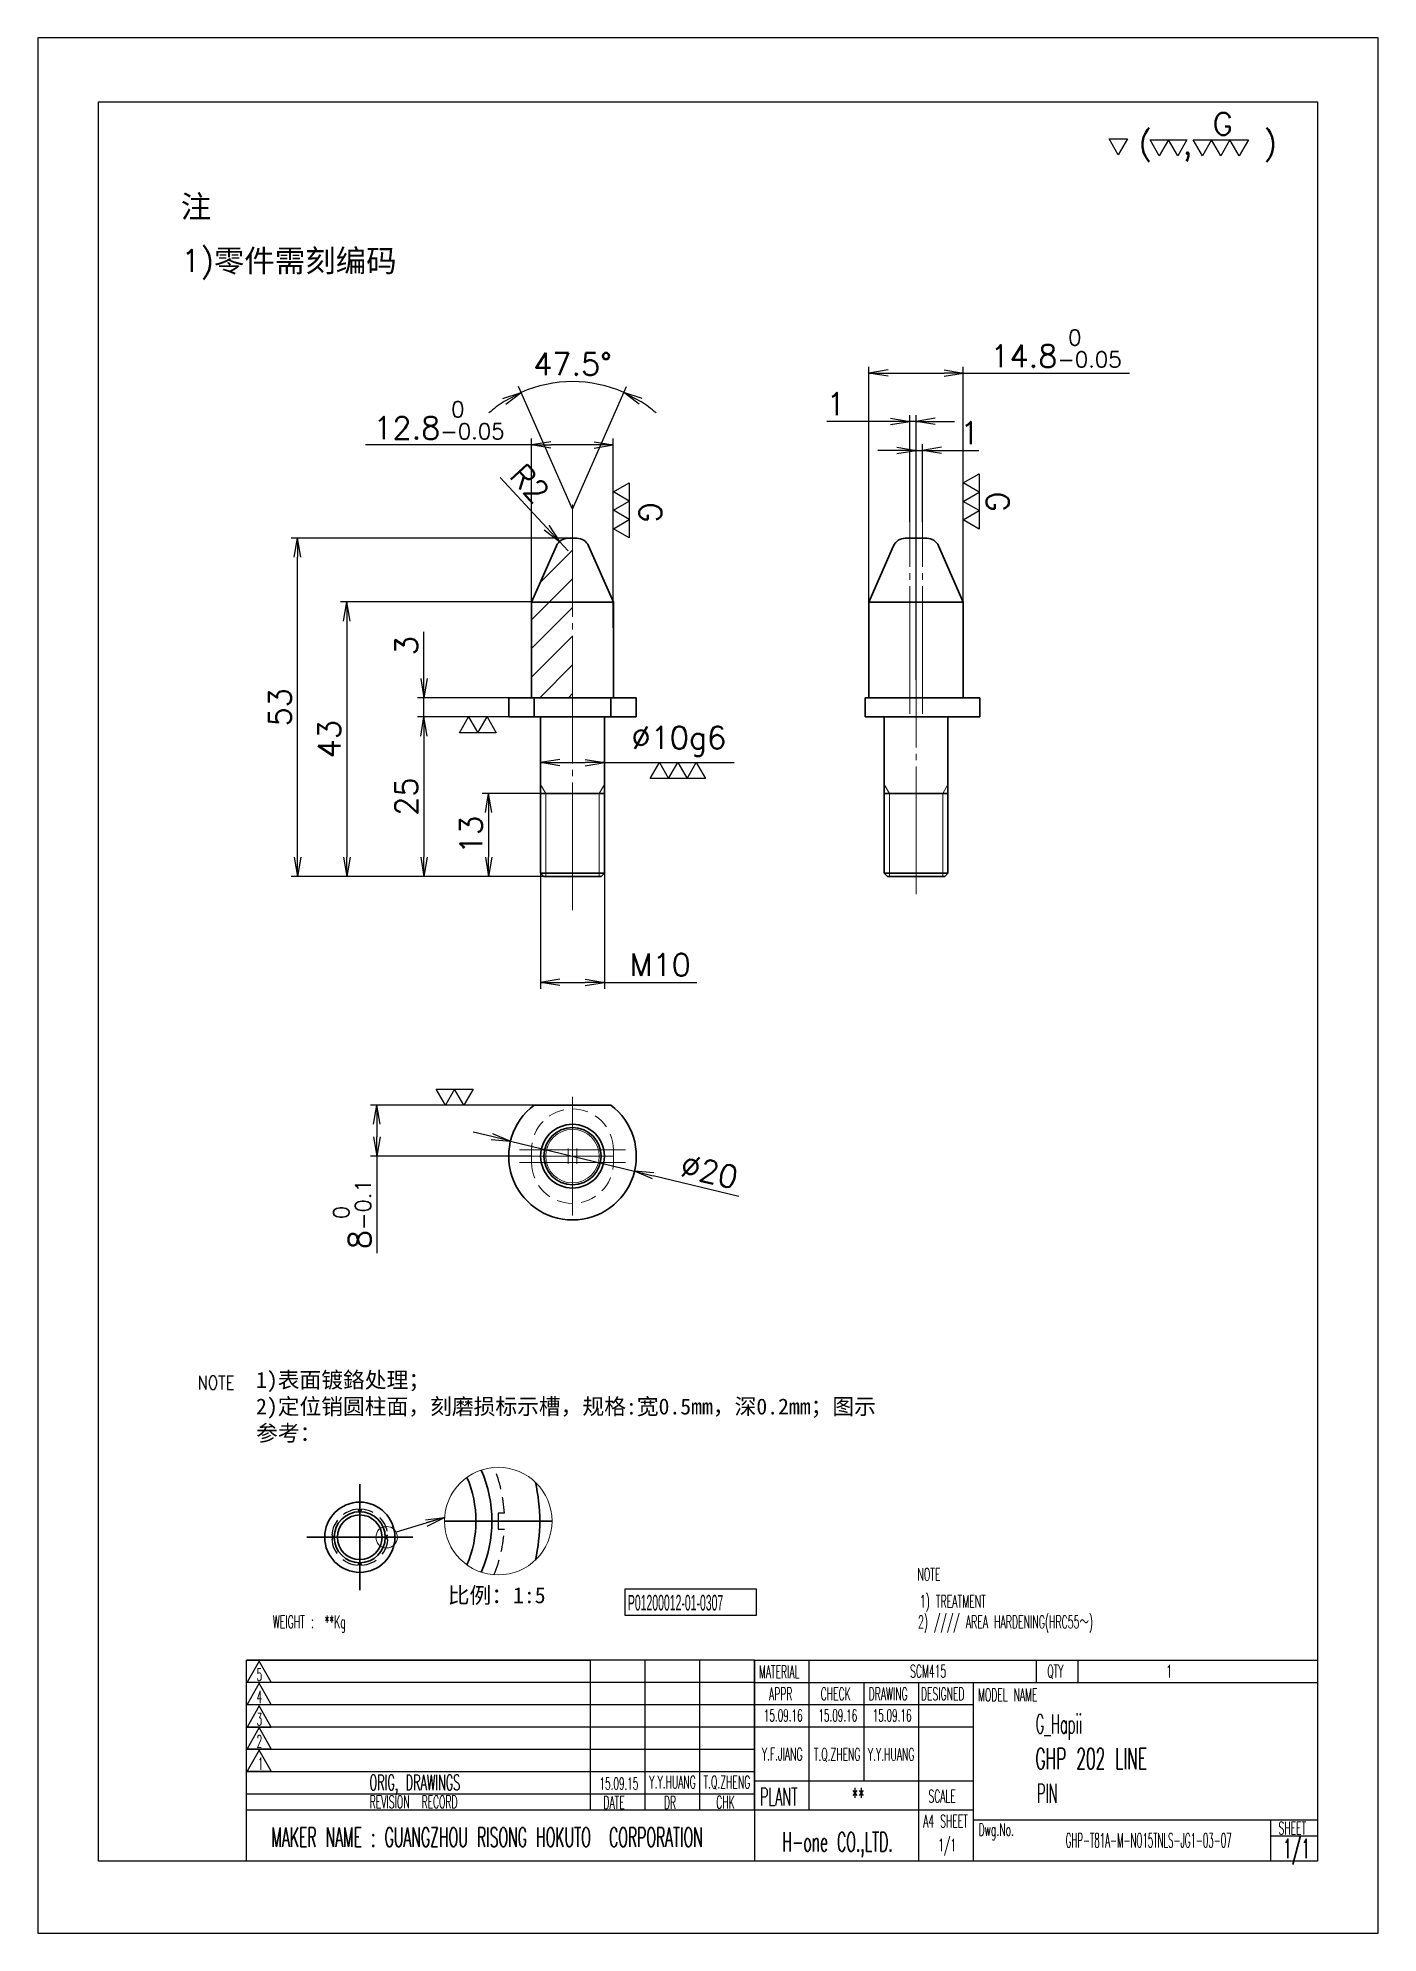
# Model space of a CAD drawing. Header units: millimetres. Extents: x 7914 to 16415, y -883 to 305.
# Drawn here: x 12247.6 to 12457.6, y -882.1 to -585.1 of the extents above; entities that cross this region are included whole.
import ezdxf
from ezdxf.enums import TextEntityAlignment as Align

# ---------------------------------------------------------------- set-up
doc = ezdxf.new("R2010")
doc.units = ezdxf.units.MM
doc.linetypes.add('CENTER-HOKUTO', pattern=[23, 20, -1, 1, -1])
doc.linetypes.add('HIDDEN-HOKUTO', pattern=[3.8, 2.5, -1.3])
for name, color, linetype, lineweight in [('AM_7', 2, 'CENTER-HOKUTO', 30), ('AM_HID', 1, 'HIDDEN-HOKUTO', 25), ('AM_VIS', 7, 'Continuous', 30), ('DIM', 3, 'Continuous', 20)]:
    doc.layers.add(name, color=color, linetype=linetype, lineweight=lineweight)
doc.layers.add('title_frame', color=7, linetype='Continuous')
doc.layers.add('word_dim', color=253, linetype='Continuous')
doc.styles.add('MX_NOTE_STANDARD', font='txt.shx', dxfattribs={"bigfont": 'bigfont.shx'})
doc.styles.get("Standard").update_dxf_attribs({"font": 'romans.shx', "bigfont": 'bigfont.shx'})
doc.dimstyles.new('RS1-1', dxfattribs={"dimtxt": 3.5, "dimasz": 3, "dimexe": 1, "dimexo": 0, "dimgap": 1, "dimtad": 3, "dimdsep": 46, "dimtxsty": 'Standard', "dimblk1": 'OPEN', "dimblk2": 'OPEN', "dimsah": 1, "dimcen": 0, "dimclrd": 256, "dimclre": 256, "dimclrt": 3, "dimazin": 2, "dimtfac": 1, "dimtmove": 0, "dimatfit": 3, "dimldrblk": 'OPEN', "dimfxl": 0, "dimtolj": 1, "dimtzin": 0, "dimarcsym": 0})
doc.dimstyles.get("Standard").update_dxf_attribs({"dimtxt": 3.5, "dimasz": 3, "dimexe": 1, "dimexo": 0, "dimgap": 1, "dimtad": 3, "dimdsep": 46, "dimtxsty": 'Standard', "dimblk1": 'OPEN', "dimblk2": 'OPEN', "dimsah": 1, "dimcen": 0, "dimclrd": 256, "dimclre": 256, "dimclrt": 3, "dimazin": 2, "dimtfac": 1, "dimtmove": 0, "dimatfit": 3, "dimldrblk": 'OPEN', "dimfxl": 0, "dimtolj": 1, "dimlwd": 25, "dimlwe": 25, "dimarcsym": 0})

msp = doc.modelspace()

# ---------------------------------------------------------------- texts
at = {"ltscale": 2, "width": 96.90613, "attachment_point": 1}
for s, insert, char_height in [('{\\fSimSun|b0|i0|c134|p2;\\C3;注}', (12269.979, -609.786), 3.5), ('{\\Fromans,bigfont|c134;\\C3;1)\\fSimSun|b0|i0|c134|p2;零件需刻编码}', (12270.056, -618.281), 3.5), ('{\\fSimSun|b0|i0|c134|p2;\\C3;1)表面镀鉻处理；\\P2)定位销圆柱面，刻磨损标示槽，规格:宽0.5mm，深0.2mm；图示参考：}', (12281.767, -794.161), 2.5)]:
    msp.add_mtext(s, dxfattribs=dict(at, insert=insert, char_height=char_height))
at = {"linetype": 'Continuous', "insert": (12403.932, -849.839), "char_height": 3, "width": 50.9, "attachment_point": 4}
msp.add_mtext('{\\W0.5;\\C3;G_Hapii }', dxfattribs=at)
at = {"layer": 'DIM', "color": 3, "linetype": 'CENTER-HOKUTO', "insert": (12311.805, -827.913), "char_height": 2.5, "width": 105.05221, "attachment_point": 1}
msp.add_mtext('{\\fSimSun|b0|i0|c134|p2;比例：1:5}', dxfattribs=at)
at = {"layer": 'title_frame', "color": 3, "style": 'MX_NOTE_STANDARD'}
for s, height, width, p in [('NOTE', 1.96, 0.545, (12385.4, -826.877)), ('1) TREATMENT', 1.96, 0.545, (12385.788, -831.1)), ('WEIGHT : ', 2, 0.5341, (12284.387, -834.329)), ('**Kg', 2, 0.5341, (12292.534, -834.329)), ('2) //// AREA HARDENING(HRC55\\M+18160)', 2, 0.5341, (12385.498, -834.347)), ('MATERIAL', 1.9728, 0.5341, (12360.557, -842.147)), ('SCM415', 1.9728, 0.5341, (12384.258, -842.061)), ('QTY', 1.9728, 0.5341, (12405.758, -842.061)), ('1', 1.973, 0.5341, (12424.386, -842.061)), ('5', 1.918, 0.5341, (12281.845, -842.58)), ('4', 1.918, 0.5341, (12281.845, -846.057)), ('APPR', 1.9728, 0.5341, (12362.152, -845.618)), ('CHECK', 1.9728, 0.5341, (12370.248, -845.618)), ('DRAWING', 1.9728, 0.5341, (12377.768, -845.618)), ('DESIGNED', 1.9728, 0.5341, (12385.959, -845.618)), ('MODEL NAME', 1.9728, 0.5341, (12394.888, -845.769)), ('3', 1.918, 0.5341, (12281.845, -849.586)), ('15.09.16', 1.9, 0.5341, (12361.327, -848.952)), ('15.09.16', 1.9, 0.5341, (12369.878, -848.952)), ('15.09.16', 1.9, 0.5341, (12378.389, -848.952)), ('2', 1.918, 0.5341, (12281.845, -853)), ('1', 1.918, 0.5341, (12282.041, -856.529)), ('GHP 202 LINE', 3.3, 0.5341, (12403.893, -856.409)), ('ORIG, DRAWINGS', 2.4112, 0.5341, (12299.534, -859.698)), ('15.09.15', 1.9, 0.5341, (12335.586, -859.622)), ('REVISION  RECORD', 1.9728, 0.5341, (12299.584, -862.536)), ('DATE', 1.9728, 0.5341, (12336.197, -862.617)), ('DR', 1.9728, 0.5341, (12345.691, -862.628)), ('CHK', 1.9728, 0.5341, (12353.868, -862.594)), ('PLANT', 2.74, 0.5341, (12360.721, -862.09)), ('**', 2.74, 0.5341, (12375.078, -862.09)), ('SCALE', 1.9728, 0.5341, (12387.135, -861.641)), ('PIN', 2.94, 0.5, (12404.141, -861.673)), ('A4 SHEET', 1.9728, 0.5341, (12386.314, -865.536)), ('MAKER NAME : GUANGZHOU RISONG HOKUTO  CORPORATION', 3, 0.5341, (12284.171, -868.585)), ('H-one CO.,LTD.', 3, 0.5341, (12364.241, -869.31)), ('1/1', 1.9728, 0.5341, (12388.666, -869.291)), ('Dwg.No.', 1.9728, 0.5341, (12394.974, -866.882)), ('GHP-T81A-M-NO15TNLS-JG1-03-07', 2.24, 0.441, (12408.628, -868.688)), ('SHEET', 1.9728, 0.5341, (12441.975, -866.648)), ('1/1', 3, 0.5341, (12442.692, -870.384))]:
    msp.add_text(s, height=height, dxfattribs=dict(at, width=width)).set_placement(p)
at = {"layer": 'title_frame', "color": 3, "style": 'MX_NOTE_STANDARD', "width": 0.5341}
for s, p in [('Y.F.JIANG', (12364.217, -855.653)), ('T.Q.ZHENG', (12372.812, -855.675)), ('Y.Y.HUANG', (12381.291, -855.671)), ('Y.Y.HUANG', (12347.034, -860.028)), ('T.Q.ZHENG', (12355.546, -860.022))]:
    msp.add_text(s, height=1.9728, dxfattribs=at).set_placement(p, align=Align.BOTTOM_CENTER)
at = {"layer": 'title_frame', "color": 3, "insert": (12340.032, -829.103), "char_height": 2.45, "width": 4.1107, "attachment_point": 1, "style": 'MX_NOTE_STANDARD'}
msp.add_mtext('{\\f3 of 9 Barcode|b0|i0|c0|p82;\\W0.5;P01200012-01-0307}', dxfattribs=at)
at = {"layer": 'word_dim', "color": 3, "linetype": 'Continuous', "width": 0.788866}
msp.add_text('NOTE     ', height=2.1875, dxfattribs=at).set_placement((12272.602, -796.945), (12284.271, -796.945), align=Align.FIT)
at = {"layer": 'word_dim', "linetype": 'Continuous', "ltscale": 2, "insert": (12431.679, -596.835), "char_height": 3.5, "width": 5.71037, "attachment_point": 1}
msp.add_mtext('{\\C3;G}', dxfattribs=at)
at = {"layer": 'word_dim', "linetype": 'Continuous', "ltscale": 2, "char_height": 3.5, "width": 5.71037, "attachment_point": 1, "rotation": 270}
for insert in [(12345.317, -657.894), (12399.714, -656.211)]:
    msp.add_mtext('{\\C3;G}', dxfattribs=dict(at, insert=insert))

# ---------------------------------------------------------------- blocks, each defined once
blk = doc.blocks.new('21')
at = {"layer": 'title_frame', "color": 3, "linetype": 'Continuous'}
for points in [[(4.99, 2.99), (3.54, 5.49), (6.43, 5.49)], [(11.41, 2.82), (9.96, 5.33), (15.74, 5.33), (14.3, 2.82), (12.85, 5.33)], [(18.16, 2.84), (16.71, 5.34), (25.38, 5.34), (23.94, 2.84), (22.49, 5.34), (21.05, 2.84), (19.6, 5.34)]]:
    blk.add_lwpolyline(points, close=True, dxfattribs=at)
blk.add_text('(  ,    )', height=3.5, dxfattribs=at).set_placement((8.2, 3.07))
blk = doc.blocks.new('_Open')
at = {"color": 0, "lineweight": -2}
for p, q in [((-1, 0.167), (0, 0)), ((-1, -0.167), (0, 0)), ((0, 0), (-1, 0))]:
    blk.add_line(p, q, dxfattribs=at)
blk = doc.blocks.new('*D148')
at = {"layer": 'DEFPOINTS', "color": 0, "linetype": 'Continuous', "ltscale": 2}
for p in [(12288.26, -663.51), (12331.35, -663.51), (12331.35, -716.51)]:
    blk.add_point(p, dxfattribs=at)
at = {"layer": 'word_dim', "linetype": 'Continuous', "lineweight": -2, "ltscale": 2}
for p, q in [((12331.35, -663.51), (12287.26, -663.51)), ((12288.26, -713.51), (12288.26, -666.51)), ((12331.35, -716.51), (12287.26, -716.51))]:
    blk.add_line(p, q, dxfattribs=at)
at = {"layer": 'word_dim', "linetype": 'Continuous', "lineweight": -2, "ltscale": 2, "xscale": 3, "yscale": 3, "zscale": 3}
for p, rotation in [((12288.26, -663.51), 90), ((12288.26, -716.51), 270)]:
    blk.add_blockref('_Open', p, dxfattribs=dict(at, rotation=rotation))
at = {"layer": 'word_dim', "color": 3, "linetype": 'Continuous', "ltscale": 2, "insert": (12285.51, -690.01), "char_height": 3.5, "attachment_point": 5, "rotation": 90}
blk.add_mtext('\\A1;53', dxfattribs=at)
blk = doc.blocks.new('*D149')
at = {"layer": 'DEFPOINTS', "color": 0, "linetype": 'Continuous', "ltscale": 2}
for p in [(12326.35, -703.51), (12318.2, -716.51), (12331.35, -716.51)]:
    blk.add_point(p, dxfattribs=at)
at = {"layer": 'word_dim', "linetype": 'Continuous', "lineweight": -2, "ltscale": 2}
for p, q in [((12326.35, -703.51), (12317.2, -703.51)), ((12318.2, -706.51), (12318.2, -713.51)), ((12331.35, -716.51), (12317.2, -716.51))]:
    blk.add_line(p, q, dxfattribs=at)
at = {"layer": 'word_dim', "linetype": 'Continuous', "lineweight": -2, "ltscale": 2, "xscale": 3, "yscale": 3, "zscale": 3}
for p, rotation in [((12318.2, -703.51), 90), ((12318.2, -716.51), 270)]:
    blk.add_blockref('_Open', p, dxfattribs=dict(at, rotation=rotation))
at = {"layer": 'word_dim', "color": 3, "linetype": 'Continuous', "ltscale": 2, "insert": (12315.45, -710.01), "char_height": 3.5, "attachment_point": 5, "rotation": 90}
blk.add_mtext('\\A1;13', dxfattribs=at)
blk = doc.blocks.new('*D150')
at = {"layer": 'DEFPOINTS', "color": 0, "linetype": 'Continuous', "ltscale": 2}
for p in [(12321.35, -691.51), (12308.08, -716.51), (12331.35, -716.51)]:
    blk.add_point(p, dxfattribs=at)
at = {"layer": 'word_dim', "linetype": 'Continuous', "lineweight": -2, "ltscale": 2}
for p, q in [((12321.35, -691.51), (12307.08, -691.51)), ((12308.08, -694.51), (12308.08, -713.51)), ((12331.35, -716.51), (12307.08, -716.51))]:
    blk.add_line(p, q, dxfattribs=at)
at = {"layer": 'word_dim', "linetype": 'Continuous', "lineweight": -2, "ltscale": 2, "xscale": 3, "yscale": 3, "zscale": 3}
for p, rotation in [((12308.08, -691.51), 90), ((12308.08, -716.51), 270)]:
    blk.add_blockref('_Open', p, dxfattribs=dict(at, rotation=rotation))
at = {"layer": 'word_dim', "color": 3, "linetype": 'Continuous', "ltscale": 2, "insert": (12305.33, -704.01), "char_height": 3.5, "attachment_point": 5, "rotation": 90}
blk.add_mtext('\\A1;25', dxfattribs=at)
blk = doc.blocks.new('*D151')
at = {"layer": 'DEFPOINTS', "color": 0, "linetype": 'Continuous', "ltscale": 2}
for p in [(12308.08, -688.51), (12321.35, -688.51), (12321.35, -691.51)]:
    blk.add_point(p, dxfattribs=at)
at = {"layer": 'word_dim', "linetype": 'Continuous', "lineweight": -2, "ltscale": 2}
for p, q in [((12308.08, -685.51), (12308.08, -678.18)), ((12321.35, -688.51), (12307.08, -688.51)), ((12308.08, -691.51), (12308.08, -688.51)), ((12321.35, -691.51), (12307.08, -691.51)), ((12308.08, -694.51), (12308.08, -697.51))]:
    blk.add_line(p, q, dxfattribs=at)
at = {"layer": 'word_dim', "linetype": 'Continuous', "lineweight": -2, "ltscale": 2, "xscale": 3, "yscale": 3, "zscale": 3}
for p, rotation in [((12308.08, -688.51), 270), ((12308.08, -691.51), 90)]:
    blk.add_blockref('_Open', p, dxfattribs=dict(at, rotation=rotation))
at = {"layer": 'word_dim', "color": 3, "linetype": 'Continuous', "ltscale": 2, "insert": (12305.33, -680.35), "char_height": 3.5, "attachment_point": 5, "rotation": 90}
blk.add_mtext('\\A1;3', dxfattribs=at)
blk = doc.blocks.new('*D152')
at = {"layer": 'DEFPOINTS', "color": 0, "linetype": 'Continuous', "ltscale": 2}
for p in [(12324.95, -673.51), (12295.99, -716.51), (12331.35, -716.51)]:
    blk.add_point(p, dxfattribs=at)
at = {"layer": 'word_dim', "linetype": 'Continuous', "lineweight": -2, "ltscale": 2}
for p, q in [((12324.95, -673.51), (12294.99, -673.51)), ((12295.99, -676.51), (12295.99, -713.51)), ((12331.35, -716.51), (12294.99, -716.51))]:
    blk.add_line(p, q, dxfattribs=at)
at = {"layer": 'word_dim', "linetype": 'Continuous', "lineweight": -2, "ltscale": 2, "xscale": 3, "yscale": 3, "zscale": 3}
for p, rotation in [((12295.99, -673.51), 90), ((12295.99, -716.51), 270)]:
    blk.add_blockref('_Open', p, dxfattribs=dict(at, rotation=rotation))
at = {"layer": 'word_dim', "color": 3, "linetype": 'Continuous', "ltscale": 2, "insert": (12293.24, -695.01), "char_height": 3.5, "attachment_point": 5, "rotation": 90}
blk.add_mtext('\\A1;43', dxfattribs=at)
blk = doc.blocks.new('*D153')
at = {"layer": 'DEFPOINTS', "color": 0, "linetype": 'Continuous', "ltscale": 2}
for p in [(12334.1, -639.16), (12328.83, -664.71), (12333.88, -664.71), (12324.95, -673.51), (12337.75, -673.51)]:
    blk.add_point(p, dxfattribs=at)
at = {"layer": 'word_dim', "linetype": 'Continuous', "lineweight": -2, "ltscale": 2}
for q in [(12322.9, -639.75), (12339.81, -639.75)]:
    blk.add_line((12331.35, -658.97), q, dxfattribs=at)
for start, end in [(66.25, 113.75), (122.3556, 130.9611), (49.0389, 57.6444)]:
    blk.add_arc((12331.35, -658.97), 19.99, start, end, dxfattribs=at)
at = {"layer": 'word_dim', "linetype": 'Continuous', "lineweight": -2, "ltscale": 2, "xscale": 3, "yscale": 3, "zscale": 3}
for p, rotation in [((12323.3, -640.67), 28.05279518580707), ((12339.4, -640.67), 151.947204814193)]:
    blk.add_blockref('_Open', p, dxfattribs=dict(at, rotation=rotation))
at = {"layer": 'word_dim', "color": 3, "linetype": 'Continuous', "ltscale": 2, "insert": (12331.35, -636.22), "char_height": 3.5, "attachment_point": 5}
blk.add_mtext('\\A1;{\\Fsimplex|c0;47.5°}', dxfattribs=at)
blk = doc.blocks.new('*D154')
at = {"layer": 'DEFPOINTS', "color": 0, "linetype": 'Continuous', "ltscale": 2}
for p in [(12329.3, -664.04), (12330.66, -665.51)]:
    blk.add_point(p, dxfattribs=at)
at = {"layer": 'word_dim', "linetype": 'Continuous', "lineweight": -2, "ltscale": 2}
for p, q in [((12320.03, -654), (12327.26, -661.84)), ((12330.66, -665.51), (12329.3, -664.04))]:
    blk.add_line(p, q, dxfattribs=at)
at = {"layer": 'word_dim', "linetype": 'Continuous', "lineweight": -2, "ltscale": 2, "xscale": 3, "yscale": 3, "zscale": 3, "rotation": 312.6990269659189}
blk.add_blockref('_Open', (12329.3, -664.04), dxfattribs=at)
at = {"layer": 'word_dim', "color": 3, "linetype": 'Continuous', "ltscale": 2, "insert": (12324.65, -654.95), "char_height": 3.5, "attachment_point": 5, "rotation": 312.699}
blk.add_mtext('\\A1;R2', dxfattribs=at)
blk = doc.blocks.new('*D155')
at = {"layer": 'DEFPOINTS', "color": 0, "linetype": 'Continuous', "ltscale": 2}
for p in [(12384.19, -645.21), (12384.19, -661.01), (12385.19, -685.71)]:
    blk.add_point(p, dxfattribs=at)
at = {"layer": 'word_dim', "linetype": 'Continuous', "lineweight": -2, "ltscale": 2}
for p, q in [((12384.19, -661.01), (12384.19, -644.21)), ((12385.19, -685.71), (12385.19, -644.21)), ((12381.19, -645.21), (12371.21, -645.21)), ((12385.19, -645.21), (12384.19, -645.21)), ((12388.19, -645.21), (12391.19, -645.21))]:
    blk.add_line(p, q, dxfattribs=at)
at = {"layer": 'word_dim', "linetype": 'Continuous', "lineweight": -2, "ltscale": 2, "xscale": 3, "yscale": 3, "zscale": 3}
blk.add_blockref('_Open', (12384.19, -645.21), dxfattribs=at)
at = {"layer": 'word_dim', "linetype": 'Continuous', "lineweight": -2, "ltscale": 2, "xscale": 3, "yscale": 3, "zscale": 3, "rotation": 180}
blk.add_blockref('_Open', (12385.19, -645.21), dxfattribs=at)
at = {"layer": 'word_dim', "color": 3, "linetype": 'Continuous', "ltscale": 2, "insert": (12372.63, -642.46), "char_height": 3.5, "attachment_point": 5}
blk.add_mtext('\\A1;1', dxfattribs=at)
blk = doc.blocks.new('*D156')
at = {"layer": 'DEFPOINTS', "color": 0, "linetype": 'Continuous', "ltscale": 2}
for p in [(12386.19, -649.76), (12386.19, -661.01), (12385.19, -685.71)]:
    blk.add_point(p, dxfattribs=at)
at = {"layer": 'word_dim', "linetype": 'Continuous', "lineweight": -2, "ltscale": 2}
for p, q in [((12382.19, -649.76), (12379.19, -649.76)), ((12385.19, -685.71), (12385.19, -648.76)), ((12385.19, -649.76), (12386.19, -649.76)), ((12386.19, -661.01), (12386.19, -648.76)), ((12389.19, -649.76), (12395.02, -649.76))]:
    blk.add_line(p, q, dxfattribs=at)
at = {"layer": 'word_dim', "linetype": 'Continuous', "lineweight": -2, "ltscale": 2, "xscale": 3, "yscale": 3, "zscale": 3}
blk.add_blockref('_Open', (12385.19, -649.76), dxfattribs=at)
at = {"layer": 'word_dim', "linetype": 'Continuous', "lineweight": -2, "ltscale": 2, "xscale": 3, "yscale": 3, "zscale": 3, "rotation": 180}
blk.add_blockref('_Open', (12386.19, -649.76), dxfattribs=at)
at = {"layer": 'word_dim', "color": 3, "linetype": 'Continuous', "ltscale": 2, "insert": (12393.61, -647.01), "char_height": 3.5, "attachment_point": 5}
blk.add_mtext('\\A1;1', dxfattribs=at)
blk = doc.blocks.new('*D157')
at = {"layer": 'DEFPOINTS', "color": 0, "linetype": 'Continuous', "ltscale": 2}
for p in [(12325.35, -752.35), (12300.69, -760.35), (12324.85, -760.35)]:
    blk.add_point(p, dxfattribs=at)
at = {"layer": 'word_dim', "linetype": 'Continuous', "lineweight": -2, "ltscale": 2}
for p, q in [((12325.35, -752.35), (12299.69, -752.35)), ((12300.69, -755.35), (12300.69, -757.35)), ((12324.85, -760.35), (12299.69, -760.35)), ((12300.69, -760.35), (12300.69, -775.54))]:
    blk.add_line(p, q, dxfattribs=at)
at = {"layer": 'word_dim', "linetype": 'Continuous', "lineweight": -2, "ltscale": 2, "xscale": 3, "yscale": 3, "zscale": 3}
for p, rotation in [((12300.69, -752.35), 90), ((12300.69, -760.35), 270)]:
    blk.add_blockref('_Open', p, dxfattribs=dict(at, rotation=rotation))
at = {"layer": 'word_dim', "color": 3, "linetype": 'Continuous', "ltscale": 2, "insert": (12296.83, -769.44), "char_height": 3.5, "attachment_point": 5, "rotation": 90}
blk.add_mtext('8{\\H2.450000;\\S 0^ -0.1;}', dxfattribs=at)
blk = doc.blocks.new('*D158')
at = {"layer": 'DEFPOINTS', "color": 0, "linetype": 'Continuous', "ltscale": 2}
for p in [(12321.63, -757.99), (12341.07, -762.72)]:
    blk.add_point(p, dxfattribs=at)
at = {"layer": 'word_dim', "linetype": 'Continuous', "lineweight": -2, "ltscale": 2}
for p, q in [((12318.72, -757.28), (12315.8, -756.57)), ((12321.63, -757.99), (12341.07, -762.72)), ((12357.42, -766.7), (12343.98, -763.43))]:
    blk.add_line(p, q, dxfattribs=at)
at = {"layer": 'word_dim', "linetype": 'Continuous', "lineweight": -2, "ltscale": 2, "xscale": 3, "yscale": 3, "zscale": 3}
for p, rotation in [((12321.63, -757.99), 346.3197815564128), ((12341.07, -762.72), 166.3197815564128)]:
    blk.add_blockref('_Open', p, dxfattribs=dict(at, rotation=rotation))
at = {"layer": 'word_dim', "color": 3, "linetype": 'Continuous', "ltscale": 2, "insert": (12352.81, -762.75), "char_height": 3.5, "attachment_point": 5, "rotation": 346.3198}
blk.add_mtext('\\A1;∅20', dxfattribs=at)
blk = doc.blocks.new('*D159')
at = {"layer": 'DEFPOINTS', "color": 0, "linetype": 'Continuous', "ltscale": 2}
for p in [(12392.59, -637.64), (12377.79, -681.01), (12392.59, -681.01)]:
    blk.add_point(p, dxfattribs=at)
at = {"layer": 'word_dim', "linetype": 'Continuous', "lineweight": -2, "ltscale": 2}
for p, q in [((12377.79, -681.01), (12377.79, -636.64)), ((12380.79, -637.64), (12389.59, -637.64)), ((12392.59, -681.01), (12392.59, -636.64)), ((12392.59, -637.64), (12418.64, -637.64))]:
    blk.add_line(p, q, dxfattribs=at)
at = {"layer": 'word_dim', "linetype": 'Continuous', "lineweight": -2, "ltscale": 2, "xscale": 3, "yscale": 3, "zscale": 3, "rotation": 180}
blk.add_blockref('_Open', (12377.79, -637.64), dxfattribs=at)
at = {"layer": 'word_dim', "linetype": 'Continuous', "lineweight": -2, "ltscale": 2, "xscale": 3, "yscale": 3, "zscale": 3}
blk.add_blockref('_Open', (12392.59, -637.64), dxfattribs=at)
at = {"layer": 'word_dim', "color": 3, "linetype": 'Continuous', "ltscale": 2, "insert": (12407.12, -633.78), "char_height": 3.5, "attachment_point": 5}
blk.add_mtext('14.8{\\H2.450000;\\S 0^ -0.05;}', dxfattribs=at)
blk = doc.blocks.new('*D160')
at = {"layer": 'DEFPOINTS', "color": 0, "linetype": 'Continuous', "ltscale": 2}
for p in [(12324.95, -648.9), (12324.95, -677.57), (12337.75, -677.57)]:
    blk.add_point(p, dxfattribs=at)
at = {"layer": 'word_dim', "linetype": 'Continuous', "lineweight": -2, "ltscale": 2}
for p, q in [((12324.95, -648.9), (12298.9, -648.9)), ((12324.95, -677.57), (12324.95, -647.9)), ((12334.75, -648.9), (12327.95, -648.9)), ((12337.75, -677.57), (12337.75, -647.9))]:
    blk.add_line(p, q, dxfattribs=at)
at = {"layer": 'word_dim', "linetype": 'Continuous', "lineweight": -2, "ltscale": 2, "xscale": 3, "yscale": 3, "zscale": 3, "rotation": 180}
blk.add_blockref('_Open', (12324.95, -648.9), dxfattribs=at)
at = {"layer": 'word_dim', "linetype": 'Continuous', "lineweight": -2, "ltscale": 2, "xscale": 3, "yscale": 3, "zscale": 3}
blk.add_blockref('_Open', (12337.75, -648.9), dxfattribs=at)
at = {"layer": 'word_dim', "color": 3, "linetype": 'Continuous', "ltscale": 2, "insert": (12310.43, -645.04), "char_height": 3.5, "attachment_point": 5}
blk.add_mtext('12.8{\\H2.450000;\\S 0^ -0.05;}', dxfattribs=at)
blk = doc.blocks.new('*D161')
at = {"layer": 'DEFPOINTS', "color": 0, "linetype": 'Continuous', "ltscale": 2}
for p in [(12326.35, -697.83), (12336.35, -697.83), (12336.35, -698.68)]:
    blk.add_point(p, dxfattribs=at)
at = {"layer": 'word_dim', "linetype": 'Continuous', "lineweight": -2, "ltscale": 2}
for p, q in [((12326.35, -697.83), (12326.35, -699.68)), ((12336.35, -697.83), (12336.35, -699.68)), ((12329.35, -698.68), (12333.35, -698.68)), ((12336.35, -698.68), (12356.68, -698.68))]:
    blk.add_line(p, q, dxfattribs=at)
at = {"layer": 'word_dim', "linetype": 'Continuous', "lineweight": -2, "ltscale": 2, "xscale": 3, "yscale": 3, "zscale": 3, "rotation": 180}
blk.add_blockref('_Open', (12326.35, -698.68), dxfattribs=at)
at = {"layer": 'word_dim', "linetype": 'Continuous', "lineweight": -2, "ltscale": 2, "xscale": 3, "yscale": 3, "zscale": 3}
blk.add_blockref('_Open', (12336.35, -698.68), dxfattribs=at)
at = {"layer": 'word_dim', "color": 3, "linetype": 'Continuous', "ltscale": 2, "insert": (12348.02, -695.35), "char_height": 3.5, "attachment_point": 5}
blk.add_mtext('\\A1;%%C10g6', dxfattribs=at)
blk = doc.blocks.new('*D162')
at = {"layer": 'DEFPOINTS', "color": 0, "linetype": 'Continuous', "ltscale": 2}
for p in [(12326.35, -711.31), (12336.35, -711.31), (12336.35, -733.12)]:
    blk.add_point(p, dxfattribs=at)
at = {"layer": 'word_dim', "linetype": 'Continuous', "lineweight": -2, "ltscale": 2}
for p, q in [((12326.35, -711.31), (12326.35, -734.12)), ((12336.35, -711.31), (12336.35, -734.12)), ((12329.35, -733.12), (12333.35, -733.12)), ((12336.35, -733.12), (12350.85, -733.12))]:
    blk.add_line(p, q, dxfattribs=at)
at = {"layer": 'word_dim', "linetype": 'Continuous', "lineweight": -2, "ltscale": 2, "xscale": 3, "yscale": 3, "zscale": 3, "rotation": 180}
blk.add_blockref('_Open', (12326.35, -733.12), dxfattribs=at)
at = {"layer": 'word_dim', "linetype": 'Continuous', "lineweight": -2, "ltscale": 2, "xscale": 3, "yscale": 3, "zscale": 3}
blk.add_blockref('_Open', (12336.35, -733.12), dxfattribs=at)
at = {"layer": 'word_dim', "color": 3, "linetype": 'Continuous', "ltscale": 2, "insert": (12345.1, -730.37), "char_height": 3.5, "attachment_point": 5}
blk.add_mtext('\\A1;M10', dxfattribs=at)

# ---------------------------------------------------------------- dimensions: what is measured, and where the dimension line sits
at = {"layer": 'word_dim', "linetype": 'Continuous', "ltscale": 2}
for base, p1, p2, override, picture, middle in [((12392.591, -637.641), (12377.791, -681.013), (12392.591, -681.013), {"dimgap": 1, "dimtol": 1, "dimlim": 0, "dimtp": 0, "dimtm": 0.05, "dimtfac": 0.7, "dimtolj": 0, "dimtzin": 8}, '*D159', (12407.116, -633.782)), ((12324.951, -648.897), (12337.751, -677.572), (12324.951, -677.572), {"dimtol": 1, "dimtm": 0.05, "dimtfac": 0.7, "dimtolj": 0, "dimtzin": 8}, '*D160', (12310.426, -645.038))]:
    dim = msp.add_linear_dim(base=base, p1=p1, p2=p2, dimstyle='RS1-1', override=override, dxfattribs=at)
    dim.commit()
    dim.dimension.update_dxf_attribs({"geometry": picture, "text_midpoint": middle})
dim = msp.add_angular_dim_2l(base=(12334.104, -639.165), line1=((12333.876, -664.707), (12337.751, -673.513)), line2=((12328.825, -664.707), (12324.951, -673.513)), text='{\\Fsimplex|c0;<>}', dimstyle='RS1-1', dxfattribs=at)
dim.commit()
dim.dimension.update_dxf_attribs({"geometry": '*D153', "text_midpoint": (12331.351, -636.224)})
dim = msp.add_linear_dim(base=(12384.191, -645.214), p1=(12385.191, -685.713), p2=(12384.191, -661.013), dimstyle='RS1-1', dxfattribs=at)
dim.commit()
dim.dimension.update_dxf_attribs({"geometry": '*D155', "text_midpoint": (12372.627, -645.214), "dimtype": 160})
dim = msp.add_linear_dim(base=(12386.191, -649.764), p1=(12385.191, -685.713), p2=(12386.191, -661.013), dimstyle='RS1-1', dxfattribs=at)
dim.commit()
dim.dimension.update_dxf_attribs({"geometry": '*D156', "text_midpoint": (12393.607, -647.014)})
dim = msp.add_radius_dim(center=(12330.656, -665.513), mpoint=(12329.299, -664.043), dimstyle='RS1-1', dxfattribs=at)
dim.commit()
dim.dimension.update_dxf_attribs({"geometry": '*D154', "text_midpoint": (12324.652, -654.951)})
for base, p1, p2, picture, middle in [((12288.262, -663.513), (12331.351, -716.513), (12331.351, -663.513), '*D148', (12285.512, -690.013)), ((12295.99, -716.513), (12324.951, -673.513), (12331.351, -716.513), '*D152', (12293.24, -695.013)), ((12308.075, -688.513), (12321.351, -691.513), (12321.351, -688.513), '*D151', (12305.325, -680.346)), ((12308.075, -716.513), (12321.351, -691.513), (12331.351, -716.513), '*D150', (12305.325, -704.013)), ((12318.198, -716.513), (12326.351, -703.513), (12331.351, -716.513), '*D149', (12315.448, -710.013))]:
    dim = msp.add_linear_dim(base=base, p1=p1, p2=p2, angle=90, dimstyle='RS1-1', dxfattribs=at)
    dim.commit()
    dim.dimension.update_dxf_attribs({"geometry": picture, "text_midpoint": middle})
for base, p1, p2, text, picture, middle in [((12336.351, -698.682), (12326.351, -697.828), (12336.351, -697.828), '%%C<>g6', '*D161', (12348.017, -695.349)), ((12336.351, -733.122), (12326.351, -711.307), (12336.351, -711.307), 'M<>', '*D162', (12345.101, -730.372))]:
    dim = msp.add_linear_dim(base=base, p1=p1, p2=p2, text=text, dimstyle='RS1-1', dxfattribs=at)
    dim.commit()
    dim.dimension.update_dxf_attribs({"geometry": picture, "text_midpoint": middle})
dim = msp.add_linear_dim(base=(12300.691, -760.353), p1=(12325.351, -752.353), p2=(12324.851, -760.353), angle=90, dimstyle='RS1-1', override={"dimgap": 1, "dimtol": 1, "dimlim": 0, "dimtp": 0, "dimtm": 0.1, "dimtfac": 0.7, "dimtolj": 0, "dimtzin": 8}, dxfattribs=at)
dim.commit()
dim.dimension.update_dxf_attribs({"geometry": '*D157', "text_midpoint": (12296.832, -769.444)})
dim = msp.add_diameter_dim_2p(p1=(12321.634, -757.988), p2=(12341.067, -762.718), dimstyle='RS1-1', dxfattribs=at)
dim.commit()
dim.dimension.update_dxf_attribs({"geometry": '*D158', "text_midpoint": (12352.81, -762.746)})

# ---------------------------------------------------------------- hatches: boundary and pattern name
at = {"layer": 'word_dim', "linetype": 'Continuous', "ltscale": 2}
h = msp.add_hatch(dxfattribs=at)
h.set_pattern_fill('ANSI31', color=256, style=0)
h.set_pattern_definition([(45, (0, -15.8045), (-2.245064, 2.245064), [])])
h.paths.add_polyline_path([(12331.351, -663.513), (12330.656, -663.513, 0.2953512), (12328.831, -664.693), (12324.951, -673.513), (12331.351, -673.513)])
h.paths.add_polyline_path([(12331.351, -673.513), (12324.951, -673.513), (12324.951, -688.513), (12325.351, -688.513), (12331.351, -688.513)])

# ---------------------------------------------------------------- linework, layer by layer
at = {"color": 7, "lineweight": 35, "ltscale": 0.240505}
for p, q in [((12328.825, -664.707), (12324.951, -673.513)), ((12333.876, -664.707), (12337.751, -673.513)), ((12388.716, -664.707), (12392.591, -673.513))]:
    msp.add_line(p, q, dxfattribs=at)
at = {"color": 7, "lineweight": 35, "ltscale": 0.017377}
for p, q in [((12331.351, -663.513), (12330.656, -663.513)), ((12386.886, -663.513), (12386.191, -663.513))]:
    msp.add_line(p, q, dxfattribs=at)
at = {"color": 7, "lineweight": 35, "ltscale": 0.011169}
msp.add_line((12331.798, -663.513), (12331.351, -663.513), dxfattribs=at)
at = {"color": 7, "lineweight": 35, "ltscale": 0.006207}
msp.add_line((12332.046, -663.513), (12331.798, -663.513), dxfattribs=at)
at = {"color": 7, "lineweight": 35, "ltscale": 0.240503}
msp.add_line((12381.665, -664.707), (12377.791, -673.513), dxfattribs=at)
at = {"color": 7, "lineweight": 35, "ltscale": 0.003918}
msp.add_line((12383.659, -663.513), (12383.502, -663.513), dxfattribs=at)
at = {"color": 7, "lineweight": 35, "ltscale": 0.013306}
msp.add_line((12384.191, -663.513), (12383.659, -663.513), dxfattribs=at)
at = {"color": 7, "lineweight": 35, "ltscale": 0.05}
for p, q in [((12384.191, -663.513), (12386.191, -663.513)), ((12384.191, -673.513), (12386.191, -673.513))]:
    msp.add_line(p, q, dxfattribs=at)
at = {"color": 7, "lineweight": 35, "ltscale": 0.375}
for p, q in [((12324.951, -688.513), (12324.951, -673.513)), ((12337.751, -688.513), (12337.751, -673.513)), ((12377.791, -688.513), (12377.791, -673.513)), ((12392.591, -688.513), (12392.591, -673.513))]:
    msp.add_line(p, q, dxfattribs=at)
at = {"color": 7, "lineweight": 35, "ltscale": 0.160004}
for p, q in [((12331.351, -673.513), (12324.951, -673.513)), ((12331.351, -673.513), (12337.751, -673.513)), ((12392.591, -673.513), (12386.191, -673.513))]:
    msp.add_line(p, q, dxfattribs=at)
at = {"color": 7, "lineweight": 35, "ltscale": 0.159998}
msp.add_line((12377.791, -673.513), (12384.191, -673.513), dxfattribs=at)
at = {"color": 7, "lineweight": 35, "ltscale": 0.1}
for p, q in [((12321.351, -688.513), (12325.351, -688.513)), ((12337.351, -688.513), (12341.351, -688.513)), ((12321.351, -691.513), (12325.351, -691.513)), ((12337.351, -691.513), (12341.351, -691.513))]:
    msp.add_line(p, q, dxfattribs=at)
at = {"color": 7, "lineweight": 35, "ltscale": 0.075}
for p, q in [((12321.351, -691.513), (12321.351, -688.513)), ((12325.351, -688.513), (12325.351, -691.513)), ((12337.351, -688.513), (12337.351, -691.513)), ((12341.351, -691.513), (12341.351, -688.513)), ((12377.191, -688.513), (12377.191, -691.513)), ((12395.191, -691.513), (12395.191, -688.513))]:
    msp.add_line(p, q, dxfattribs=at)
at = {"color": 7, "lineweight": 35, "ltscale": 0.3}
for p, q in [((12325.351, -688.513), (12337.351, -688.513)), ((12325.351, -691.513), (12337.351, -691.513)), ((12325.351, -752.353), (12337.351, -752.353))]:
    msp.add_line(p, q, dxfattribs=at)
at = {"color": 7, "lineweight": 35, "ltscale": 0.199994}
for p, q in [((12377.191, -688.513), (12385.191, -688.513)), ((12377.191, -691.513), (12385.191, -691.513))]:
    msp.add_line(p, q, dxfattribs=at)
at = {"color": 7, "lineweight": 35, "ltscale": 0.249994}
for p, q in [((12385.191, -688.513), (12395.191, -688.513)), ((12395.191, -691.513), (12385.191, -691.513))]:
    msp.add_line(p, q, dxfattribs=at)
at = {"color": 7, "lineweight": 35}
for p, q in [((12326.351, -691.513), (12326.351, -716.013)), ((12336.351, -691.513), (12336.351, -716.013)), ((12380.191, -691.513), (12380.191, -716.013)), ((12390.191, -691.513), (12390.191, -716.013))]:
    msp.add_line(p, q, dxfattribs=at)
at = {"color": 7, "lineweight": 13, "ltscale": 0.040599}
for p, q in [((12327.163, -703.513), (12326.351, -702.106)), ((12335.539, -703.513), (12336.351, -702.106)), ((12381.003, -703.513), (12380.191, -702.106)), ((12389.379, -703.513), (12390.191, -702.106))]:
    msp.add_line(p, q, dxfattribs=at)
at = {"color": 7, "lineweight": 35, "ltscale": 0.065051}
msp.add_line((12328.954, -703.513), (12326.351, -703.513), dxfattribs=at)
at = {"color": 7, "lineweight": 35, "ltscale": 0.230182}
msp.add_line((12327.143, -703.513), (12336.351, -703.513), dxfattribs=at)
at = {"color": 7, "lineweight": 13, "ltscale": 0.3125}
for p, q in [((12327.163, -703.513), (12327.163, -716.013)), ((12335.539, -703.513), (12335.539, -716.013)), ((12381.003, -716.013), (12381.003, -703.513)), ((12389.379, -716.013), (12389.379, -703.513))]:
    msp.add_line(p, q, dxfattribs=at)
at = {"color": 7, "lineweight": 35, "ltscale": 0.18493}
for p, q in [((12336.351, -703.513), (12328.954, -703.513)), ((12328.954, -716.013), (12336.351, -716.013))]:
    msp.add_line(p, q, dxfattribs=at)
at = {"color": 7, "lineweight": 35, "ltscale": 0.192542}
msp.add_line((12380.191, -703.513), (12387.892, -703.513), dxfattribs=at)
at = {"color": 7, "lineweight": 35, "ltscale": 0.23468}
msp.add_line((12380.192, -703.513), (12389.579, -703.513), dxfattribs=at)
at = {"color": 7, "lineweight": 35, "ltscale": 0.057458}
msp.add_line((12387.892, -703.513), (12390.191, -703.513), dxfattribs=at)
at = {"color": 7, "lineweight": 35, "ltscale": 0.06507}
msp.add_line((12326.351, -716.013), (12328.954, -716.013), dxfattribs=at)
at = {"color": 7, "lineweight": 35, "ltscale": 0.017678}
for p, q in [((12326.851, -716.513), (12326.351, -716.013)), ((12335.851, -716.513), (12336.351, -716.013)), ((12380.691, -716.513), (12380.191, -716.013)), ((12389.691, -716.513), (12390.191, -716.013))]:
    msp.add_line(p, q, dxfattribs=at)
at = {"color": 7, "lineweight": 35, "ltscale": 0.058563}
msp.add_line((12326.851, -716.513), (12329.193, -716.513), dxfattribs=at)
at = {"color": 7, "lineweight": 13, "ltscale": 0.0125}
for p, q in [((12327.163, -716.013), (12327.163, -716.513)), ((12335.539, -716.013), (12335.539, -716.513)), ((12381.003, -716.513), (12381.003, -716.013))]:
    msp.add_line(p, q, dxfattribs=at)
at = {"color": 7, "lineweight": 35, "ltscale": 0.166437}
msp.add_line((12329.193, -716.513), (12335.851, -716.513), dxfattribs=at)
at = {"color": 7, "lineweight": 35, "ltscale": 0.234698}
msp.add_line((12380.191, -716.013), (12389.579, -716.013), dxfattribs=at)
at = {"color": 7, "lineweight": 35, "ltscale": 0.21123}
msp.add_line((12380.691, -716.513), (12389.14, -716.513), dxfattribs=at)
at = {"color": 7, "lineweight": 35, "ltscale": 0.01377}
msp.add_line((12389.14, -716.513), (12389.691, -716.513), dxfattribs=at)
at = {"color": 7, "lineweight": 13, "ltscale": 0.005696}
msp.add_line((12389.379, -716.241), (12389.379, -716.013), dxfattribs=at)
at = {"color": 7, "lineweight": 13, "ltscale": 0.006804}
msp.add_line((12389.379, -716.513), (12389.379, -716.241), dxfattribs=at)
at = {"color": 7, "lineweight": 35, "ltscale": 0.015302}
msp.add_line((12389.579, -716.013), (12390.191, -716.013), dxfattribs=at)
at = {"color": 7, "lineweight": 35}
for radius in [5, 4.5]:
    msp.add_circle((12331.351, -760.353), radius, dxfattribs=at)
at = {"color": 7, "lineweight": 13}
msp.add_circle((12331.351, -760.353), 4.188, dxfattribs=at)
at = {"color": 7, "lineweight": 35}
for centre, radius, start, end in [((12330.656, -665.513), 2, 90, 156.25051), ((12332.046, -665.513), 2, 23.74949, 90), ((12383.496, -665.513), 2, 89.82984, 156.2504), ((12386.886, -665.513), 2, 23.74949, 90.00118), ((12331.351, -760.353), 10, 126.8699, 53.12807)]:
    msp.add_arc(centre, radius, start, end, dxfattribs=at)
at = {"layer": 'AM_7', "color": 2, "lineweight": 13}
for p, q in [((12331.351, -721.813), (12331.351, -658.213)), ((12384.191, -691.013), (12384.191, -661.013)), ((12386.191, -691.013), (12386.191, -661.013)), ((12385.191, -719.313), (12385.191, -685.713)), ((12331.351, -751.033), (12331.351, -767.673)), ((12331.351, -753.033), (12331.351, -769.673)), ((12331.351, -753.853), (12331.351, -766.853)), ((12339.671, -759.353), (12323.031, -759.353)), ((12330.656, -761.553), (12330.656, -759.153)), ((12332.046, -759.153), (12332.046, -761.553)), ((12339.671, -761.353), (12323.031, -761.353)), ((12337.851, -760.353), (12324.851, -760.353))]:
    msp.add_line(p, q, dxfattribs=at)
at = {"layer": 'AM_7'}
for p, q in [((12298.021, -820.074), (12298.021, -811.78)), ((12311.288, -817.547), (12328.15, -817.547)), ((12289.727, -820.074), (12298.021, -820.074)), ((12298.021, -820.074), (12298.021, -820.074)), ((12298.021, -820.074), (12298.021, -820.074)), ((12298.021, -820.074), (12306.315, -820.074)), ((12298.021, -828.368), (12298.021, -820.074))]:
    msp.add_line(p, q, dxfattribs=at)
at = {"layer": 'AM_HID', "color": 1, "lineweight": 13}
for p, q in [((12383.502, -663.513), (12383.496, -663.513)), ((12331.351, -673.513), (12324.951, -673.513)), ((12337.751, -673.513), (12331.351, -673.513)), ((12384.191, -673.513), (12377.791, -673.513)), ((12386.191, -673.513), (12384.191, -673.513)), ((12392.591, -673.513), (12386.191, -673.513)), ((12326.351, -703.513), (12335.558, -703.513)), ((12327.163, -703.513), (12333.748, -703.513)), ((12327.163, -703.513), (12327.163, -716.513)), ((12333.748, -703.513), (12335.539, -703.513)), ((12335.539, -703.513), (12335.539, -716.513)), ((12390.19, -703.513), (12380.803, -703.513)), ((12381.003, -703.513), (12382.489, -703.513)), ((12381.003, -703.513), (12381.003, -716.513)), ((12382.489, -703.513), (12389.379, -703.513)), ((12389.379, -703.513), (12389.379, -716.513)), ((12326.351, -716.013), (12333.748, -716.013)), ((12333.748, -716.013), (12336.351, -716.013)), ((12380.191, -716.013), (12380.803, -716.013)), ((12380.803, -716.013), (12390.191, -716.013)), ((12324.951, -759.353), (12324.951, -761.353)), ((12337.751, -759.353), (12337.751, -761.353))]:
    msp.add_line(p, q, dxfattribs=at)
at = {"layer": 'AM_HID'}
for p, q in [((12297.771, -815.681), (12297.771, -815.874)), ((12297.771, -815.874), (12298.271, -815.874)), ((12298.271, -815.874), (12298.271, -815.681)), ((12320.683, -816.297), (12319.719, -816.297)), ((12319.719, -816.297), (12319.719, -818.797)), ((12319.719, -818.797), (12320.683, -818.797)), ((12293.821, -819.824), (12293.628, -819.824)), ((12293.628, -820.324), (12293.821, -820.324)), ((12293.821, -820.324), (12293.821, -819.824)), ((12302.413, -819.824), (12302.221, -819.824)), ((12302.221, -819.824), (12302.221, -820.324)), ((12302.221, -820.324), (12302.413, -820.324)), ((12297.771, -824.274), (12297.771, -824.467)), ((12298.271, -824.274), (12297.771, -824.274)), ((12298.271, -824.467), (12298.271, -824.274))]:
    msp.add_line(p, q, dxfattribs=at)
at = {"layer": 'AM_HID', "color": 1, "lineweight": 13}
for centre, start, end in [((12331.351, -759.353), 360, 179.99999), ((12331.351, -761.353), 180.00001, 360)]:
    msp.add_arc(centre, 6.4, start, end, dxfattribs=at)
at = {"layer": 'AM_HID'}
for centre, radius, start, end in [((12298.719, -817.547), 22, 3.2572, 22.45762), ((12298.021, -820.074), 4.4, 93.2572, 176.7428), ((12298.021, -820.074), 4.4, 273.2572, 86.7428), ((12298.719, -817.547), 22, 337.54238, 356.7428), ((12298.021, -820.074), 4.4, 183.2572, 266.7428)]:
    msp.add_arc(centre, radius, start, end, dxfattribs=at)
at = {"layer": 'AM_VIS'}
for radius in [5.5, 4, 3.5]:
    msp.add_circle((12298.021, -820.074), radius, dxfattribs=at)
for radius, start, end in [(17.5, 336.92131, 23.07869), (20, 336.43091, 23.56909), (27.5, 347.17283, 12.82717)]:
    msp.add_arc((12298.719, -817.547), radius, start, end, dxfattribs=at)
at = {"layer": 'DIM'}
for centre, radius in [((12319.719, -817.547), 8.431), ((12302.221, -820.074), 1.686)]:
    msp.add_circle(centre, radius, dxfattribs=at)
at = {"layer": 'title_frame'}
for p, q in [((12257.085, -595.11), (12448.085, -595.11)), ((12257.085, -870.86), (12257.085, -595.11)), ((12262.085, -595.11), (12448.085, -595.11)), ((12448.085, -595.11), (12448.085, -870.86)), ((12339.618, -828.146), (12360.146, -828.146)), ((12339.618, -832.347), (12339.618, -828.146)), ((12360.146, -828.146), (12360.146, -832.347)), ((12360.146, -832.347), (12339.618, -832.347)), ((12280.26, -870.86), (12280.26, -839.36)), ((12280.26, -839.36), (12334.16, -839.36)), ((12359.885, -839.36), (12280.26, -839.36)), ((12282.24, -839.483), (12280.36, -842.805)), ((12284.119, -842.805), (12282.24, -839.483)), ((12334.16, -862.86), (12334.16, -839.36)), ((12342.735, -862.86), (12342.735, -839.36)), ((12342.735, -862.86), (12342.735, -839.36)), ((12351.31, -862.86), (12351.31, -839.36)), ((12351.31, -862.86), (12351.31, -839.36)), ((12359.885, -839.36), (12359.885, -842.86)), ((12359.885, -862.86), (12359.885, -839.36)), ((12359.885, -839.36), (12359.885, -870.86)), ((12359.885, -839.36), (12359.885, -870.86)), ((12359.885, -839.36), (12448.085, -839.36)), ((12368.46, -862.86), (12368.46, -839.36)), ((12403.985, -839.36), (12403.985, -842.86)), ((12410.557, -839.36), (12410.557, -842.86)), ((12334.16, -842.86), (12280.26, -842.86)), ((12359.885, -842.86), (12280.26, -842.86)), ((12280.36, -842.805), (12284.119, -842.805)), ((12282.24, -842.96), (12280.36, -846.282)), ((12284.119, -846.282), (12282.24, -842.96)), ((12359.885, -842.86), (12448.085, -842.86)), ((12377.035, -858.263), (12377.035, -842.86)), ((12385.61, -870.86), (12385.61, -842.86)), ((12394.185, -870.86), (12394.185, -842.86)), ((12334.16, -846.36), (12280.26, -846.36)), ((12359.885, -846.36), (12280.26, -846.36)), ((12280.36, -846.282), (12284.119, -846.282)), ((12394.185, -846.36), (12359.885, -846.36)), ((12282.24, -846.49), (12280.36, -849.812)), ((12284.119, -849.812), (12282.24, -846.49)), ((12334.16, -849.86), (12280.26, -849.86)), ((12359.885, -849.86), (12280.26, -849.86)), ((12280.36, -849.812), (12284.119, -849.812)), ((12282.24, -849.903), (12280.36, -853.225)), ((12284.119, -853.225), (12282.24, -849.903)), ((12394.185, -849.86), (12359.885, -849.86)), ((12334.16, -853.36), (12280.26, -853.36)), ((12359.885, -853.36), (12280.26, -853.36)), ((12280.36, -853.225), (12284.119, -853.225)), ((12282.24, -853.433), (12280.36, -856.755)), ((12284.119, -856.755), (12282.24, -853.433)), ((12334.16, -856.86), (12280.26, -856.86)), ((12359.885, -856.86), (12280.26, -856.86)), ((12280.36, -856.755), (12284.119, -856.755)), ((12359.885, -858.263), (12394.185, -858.263)), ((12334.16, -860.36), (12280.26, -860.36)), ((12359.885, -860.36), (12280.26, -860.36)), ((12359.885, -862.86), (12280.26, -862.86)), ((12394.185, -862.86), (12359.885, -862.86)), ((12394.185, -864.36), (12448.085, -864.36)), ((12440.735, -864.36), (12440.735, -870.86)), ((12440.735, -866.86), (12448.085, -866.86)), ((12448.085, -870.86), (12257.085, -870.86)), ((12448.085, -870.86), (12394.185, -870.86))]:
    msp.add_line(p, q, dxfattribs=at)
at = {"layer": 'title_frame', "color": 4}
msp.add_lwpolyline([(12247.585, -882.11), (12457.585, -882.11), (12457.585, -585.11), (12247.585, -585.11)], close=True, dxfattribs=at)
at = {"layer": 'word_dim', "color": 3, "linetype": 'Continuous', "ltscale": 2}
for points in [[(12337.751, -656.255), (12340.254, -654.81), (12340.254, -663.48), (12337.751, -662.035), (12340.254, -660.59), (12337.751, -659.145), (12340.254, -657.7)], [(12392.591, -654.851), (12395.094, -653.406), (12395.094, -662.076), (12392.591, -660.631), (12395.094, -659.186), (12392.591, -657.741), (12395.094, -656.296)], [(12317.971, -691.513), (12319.416, -694.015), (12313.636, -694.015), (12315.081, -691.513), (12316.526, -694.015)], [(12350.756, -698.682), (12352.201, -701.185), (12343.531, -701.185), (12344.976, -698.682), (12346.421, -701.185), (12347.866, -698.682), (12349.311, -701.185)], [(12311.427, -752.353), (12309.982, -749.85), (12315.762, -749.85), (12314.317, -752.353), (12312.872, -749.85)]]:
    msp.add_lwpolyline(points, close=True, dxfattribs=at)

# ---------------------------------------------------------------- block references
at = {"layer": 'word_dim', "linetype": 'Continuous', "ltscale": 2}
msp.add_blockref('21', (12411.889, -606.424), dxfattribs=at)

msp.set_redraw_order([(e.dxf.handle, doc.entitydb.next_handle()) for e in msp.query("TEXT MTEXT ATTDEF DIMENSION ARC_DIMENSION")])  # texts and dimensions are drawn at this point

# ---------------------------------------------------------------- leaders
at = {"layer": 'DIM'}
msp.add_leader([(12311.309, -816.959), (12303.711, -819.286)], dimstyle='Standard', dxfattribs=at)

doc.saveas('drawing.dxf')
